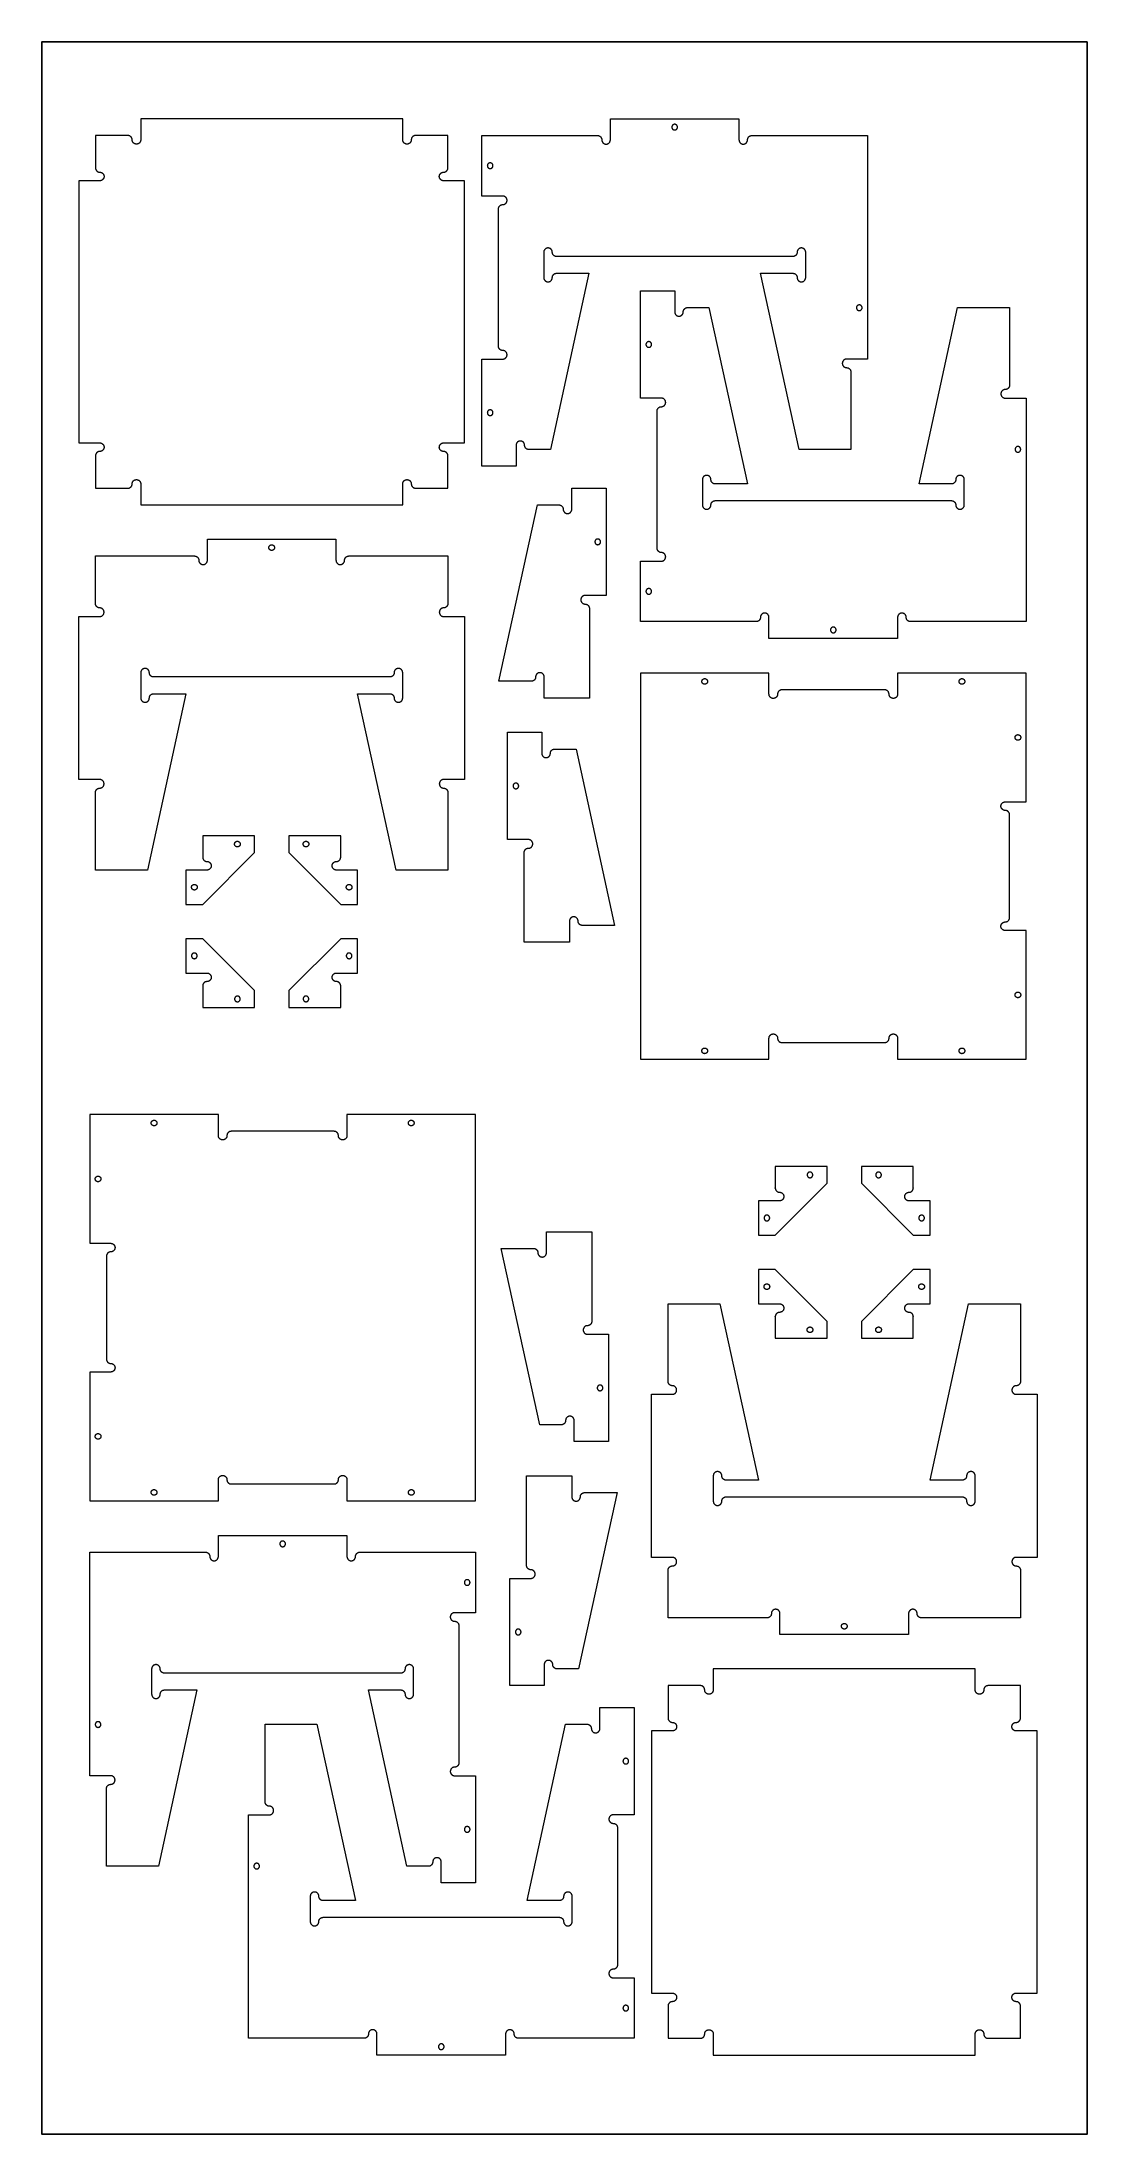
# Model space of a CAD drawing. Header units: millimetres. Extents: x 0 to 1219, y 0 to 2438.
import ezdxf

# ---------------------------------------------------------------- set-up
doc = ezdxf.new("R2010")
doc.units = ezdxf.units.MM
doc.header["$MEASUREMENT"] = 0
for name, color, linetype in [('Dowel Holes', 3, 'Continuous'), ('Material Border', 250, 'Continuous'), ('Outside Cut', 1, 'Continuous')]:
    doc.layers.add(name, color=color, linetype=linetype)

msp = doc.modelspace()

# ---------------------------------------------------------------- linework, layer by layer
at = {"layer": 'Dowel Holes', "linetype": 'Continuous', "lineweight": 0}
for points in [[(738.1, 2335.7), (734.8, 2335.7), (734.8, 2339), (734.8, 2342.3), (738.1, 2342.3), (741.4, 2342.3), (741.4, 2339), (741.4, 2335.7), (738.1, 2335.7)], [(522.9, 2290.7), (519.6, 2290.7), (519.6, 2294), (519.6, 2297.3), (522.9, 2297.3), (526.2, 2297.3), (526.2, 2294), (526.2, 2290.7), (522.9, 2290.7)], [(953.4, 2125.2), (950.1, 2125.2), (950.1, 2128.5), (950.1, 2131.8), (953.4, 2131.8), (956.7, 2131.8), (956.7, 2128.5), (956.7, 2125.2), (953.4, 2125.2)], [(707.9, 2082.4), (704.6, 2082.4), (704.6, 2085.7), (704.6, 2089), (707.9, 2089), (711.2, 2089), (711.2, 2085.7), (711.2, 2082.4), (707.9, 2082.4)], [(522.9, 2002.9), (519.6, 2002.9), (519.6, 2006.2), (519.6, 2009.5), (522.9, 2009.5), (526.2, 2009.5), (526.2, 2006.2), (526.2, 2002.9), (522.9, 2002.9)], [(1138.4, 1960.2), (1135.1, 1960.2), (1135.1, 1963.5), (1135.1, 1966.8), (1138.4, 1966.8), (1141.7, 1966.8), (1141.7, 1963.5), (1141.7, 1960.2), (1138.4, 1960.2)], [(651.7, 1855.7), (651.7, 1852.4), (648.4, 1852.4), (645.1, 1852.4), (645.1, 1855.7), (645.1, 1859), (648.4, 1859), (651.7, 1859), (651.7, 1855.7)], [(264.8, 1849), (264.8, 1845.7), (268.1, 1845.7), (271.4, 1845.7), (271.4, 1849), (271.4, 1852.3), (268.1, 1852.3), (264.8, 1852.3), (264.8, 1849)], [(707.9, 1794.7), (704.6, 1794.7), (704.6, 1798), (704.6, 1801.3), (707.9, 1801.3), (711.2, 1801.3), (711.2, 1798), (711.2, 1794.7), (707.9, 1794.7)], [(923.1, 1749.7), (919.8, 1749.7), (919.8, 1753), (919.8, 1756.3), (923.1, 1756.3), (926.4, 1756.3), (926.4, 1753), (926.4, 1749.7), (923.1, 1749.7)], [(773.1, 1689.7), (776.4, 1689.7), (776.4, 1693), (776.4, 1696.3), (773.1, 1696.3), (769.8, 1696.3), (769.8, 1693), (769.8, 1689.7), (773.1, 1689.7)], [(1073.1, 1689.7), (1076.4, 1689.7), (1076.4, 1693), (1076.4, 1696.3), (1073.1, 1696.3), (1069.8, 1696.3), (1069.8, 1693), (1069.8, 1689.7), (1073.1, 1689.7)], [(1138.4, 1624.4), (1141.7, 1624.4), (1141.7, 1627.7), (1141.7, 1631), (1138.4, 1631), (1135.1, 1631), (1135.1, 1627.7), (1135.1, 1624.4), (1138.4, 1624.4)], [(556.2, 1571.2), (556.2, 1567.9), (552.9, 1567.9), (549.6, 1567.9), (549.6, 1571.2), (549.6, 1574.5), (552.9, 1574.5), (556.2, 1574.5), (556.2, 1571.2)], [(228.1, 1500.2), (231.4, 1500.2), (231.4, 1503.5), (231.4, 1506.8), (228.1, 1506.8), (224.8, 1506.8), (224.8, 1503.5), (224.8, 1500.2), (228.1, 1500.2)], [(304.8, 1503.5), (304.8, 1500.2), (308.1, 1500.2), (311.4, 1500.2), (311.4, 1503.5), (311.4, 1506.8), (308.1, 1506.8), (304.8, 1506.8), (304.8, 1503.5)], [(177.9, 1449.9), (181.2, 1449.9), (181.2, 1453.2), (181.2, 1456.5), (177.9, 1456.5), (174.6, 1456.5), (174.6, 1453.2), (174.6, 1449.9), (177.9, 1449.9)], [(355.1, 1453.2), (355.1, 1449.9), (358.4, 1449.9), (361.7, 1449.9), (361.7, 1453.2), (361.7, 1456.5), (358.4, 1456.5), (355.1, 1456.5), (355.1, 1453.2)], [(177.9, 1376.5), (181.2, 1376.5), (181.2, 1373.2), (181.2, 1369.9), (177.9, 1369.9), (174.6, 1369.9), (174.6, 1373.2), (174.6, 1376.5), (177.9, 1376.5)], [(355.1, 1373.2), (355.1, 1376.5), (358.4, 1376.5), (361.7, 1376.5), (361.7, 1373.2), (361.7, 1369.9), (358.4, 1369.9), (355.1, 1369.9), (355.1, 1373.2)], [(228.1, 1326.3), (231.4, 1326.3), (231.4, 1323), (231.4, 1319.7), (228.1, 1319.7), (224.8, 1319.7), (224.8, 1323), (224.8, 1326.3), (228.1, 1326.3)], [(304.8, 1323), (304.8, 1326.3), (308.1, 1326.3), (311.4, 1326.3), (311.4, 1323), (311.4, 1319.7), (308.1, 1319.7), (304.8, 1319.7), (304.8, 1323)], [(1138.4, 1324.4), (1141.7, 1324.4), (1141.7, 1327.7), (1141.7, 1331), (1138.4, 1331), (1135.1, 1331), (1135.1, 1327.7), (1135.1, 1324.4), (1138.4, 1324.4)], [(773.1, 1259.2), (776.4, 1259.2), (776.4, 1262.5), (776.4, 1265.8), (773.1, 1265.8), (769.8, 1265.8), (769.8, 1262.5), (769.8, 1259.2), (773.1, 1259.2)], [(1073.1, 1259.2), (1076.4, 1259.2), (1076.4, 1262.5), (1076.4, 1265.8), (1073.1, 1265.8), (1069.8, 1265.8), (1069.8, 1262.5), (1069.8, 1259.2), (1073.1, 1259.2)], [(130.9, 1181.7), (127.6, 1181.7), (127.6, 1178.4), (127.6, 1175.1), (130.9, 1175.1), (134.2, 1175.1), (134.2, 1178.4), (134.2, 1181.7), (130.9, 1181.7)], [(430.9, 1181.7), (427.6, 1181.7), (427.6, 1178.4), (427.6, 1175.1), (430.9, 1175.1), (434.2, 1175.1), (434.2, 1178.4), (434.2, 1181.7), (430.9, 1181.7)], [(65.6, 1116.5), (62.3, 1116.5), (62.3, 1113.2), (62.3, 1109.9), (65.6, 1109.9), (68.9, 1109.9), (68.9, 1113.2), (68.9, 1116.5), (65.6, 1116.5)], [(899.2, 1117.9), (899.2, 1114.6), (895.9, 1114.6), (892.6, 1114.6), (892.6, 1117.9), (892.6, 1121.2), (895.9, 1121.2), (899.2, 1121.2), (899.2, 1117.9)], [(975.9, 1114.6), (972.6, 1114.6), (972.6, 1117.9), (972.6, 1121.2), (975.9, 1121.2), (979.2, 1121.2), (979.2, 1117.9), (979.2, 1114.6), (975.9, 1114.6)], [(848.9, 1067.7), (848.9, 1064.4), (845.6, 1064.4), (842.3, 1064.4), (842.3, 1067.7), (842.3, 1071), (845.6, 1071), (848.9, 1071), (848.9, 1067.7)], [(1026.1, 1064.4), (1022.8, 1064.4), (1022.8, 1067.7), (1022.8, 1071), (1026.1, 1071), (1029.4, 1071), (1029.4, 1067.7), (1029.4, 1064.4), (1026.1, 1064.4)], [(848.9, 987.7), (848.9, 991), (845.6, 991), (842.3, 991), (842.3, 987.7), (842.3, 984.4), (845.6, 984.4), (848.9, 984.4), (848.9, 987.7)], [(1026.1, 991), (1022.8, 991), (1022.8, 987.7), (1022.8, 984.4), (1026.1, 984.4), (1029.4, 984.4), (1029.4, 987.7), (1029.4, 991), (1026.1, 991)], [(899.2, 937.4), (899.2, 940.7), (895.9, 940.7), (892.6, 940.7), (892.6, 937.4), (892.6, 934.1), (895.9, 934.1), (899.2, 934.1), (899.2, 937.4)], [(975.9, 940.7), (972.6, 940.7), (972.6, 937.4), (972.6, 934.1), (975.9, 934.1), (979.2, 934.1), (979.2, 937.4), (979.2, 940.7), (975.9, 940.7)], [(647.8, 869.7), (647.8, 873), (651.1, 873), (654.4, 873), (654.4, 869.7), (654.4, 866.4), (651.1, 866.4), (647.8, 866.4), (647.8, 869.7)], [(65.6, 816.5), (62.3, 816.5), (62.3, 813.2), (62.3, 809.9), (65.6, 809.9), (68.9, 809.9), (68.9, 813.2), (68.9, 816.5), (65.6, 816.5)], [(130.9, 751.2), (127.6, 751.2), (127.6, 747.9), (127.6, 744.6), (130.9, 744.6), (134.2, 744.6), (134.2, 747.9), (134.2, 751.2), (130.9, 751.2)], [(430.9, 751.2), (427.6, 751.2), (427.6, 747.9), (427.6, 744.6), (430.9, 744.6), (434.2, 744.6), (434.2, 747.9), (434.2, 751.2), (430.9, 751.2)], [(280.9, 691.2), (284.2, 691.2), (284.2, 687.9), (284.2, 684.6), (280.9, 684.6), (277.6, 684.6), (277.6, 687.9), (277.6, 691.2), (280.9, 691.2)], [(496.1, 646.2), (499.4, 646.2), (499.4, 642.9), (499.4, 639.6), (496.1, 639.6), (492.8, 639.6), (492.8, 642.9), (492.8, 646.2), (496.1, 646.2)], [(552.3, 585.2), (552.3, 588.5), (555.6, 588.5), (558.9, 588.5), (558.9, 585.2), (558.9, 581.9), (555.6, 581.9), (552.3, 581.9), (552.3, 585.2)], [(939.2, 591.9), (939.2, 595.2), (935.9, 595.2), (932.6, 595.2), (932.6, 591.9), (932.6, 588.6), (935.9, 588.6), (939.2, 588.6), (939.2, 591.9)], [(65.6, 480.7), (68.9, 480.7), (68.9, 477.4), (68.9, 474.1), (65.6, 474.1), (62.3, 474.1), (62.3, 477.4), (62.3, 480.7), (65.6, 480.7)], [(681.1, 438), (684.4, 438), (684.4, 434.7), (684.4, 431.4), (681.1, 431.4), (677.8, 431.4), (677.8, 434.7), (677.8, 438), (681.1, 438)], [(496.1, 358.5), (499.4, 358.5), (499.4, 355.2), (499.4, 351.9), (496.1, 351.9), (492.8, 351.9), (492.8, 355.2), (492.8, 358.5), (496.1, 358.5)], [(250.6, 315.7), (253.9, 315.7), (253.9, 312.4), (253.9, 309.1), (250.6, 309.1), (247.3, 309.1), (247.3, 312.4), (247.3, 315.7), (250.6, 315.7)], [(681.1, 150.2), (684.4, 150.2), (684.4, 146.9), (684.4, 143.6), (681.1, 143.6), (677.8, 143.6), (677.8, 146.9), (677.8, 150.2), (681.1, 150.2)], [(465.9, 105.2), (469.2, 105.2), (469.2, 101.9), (469.2, 98.6), (465.9, 98.6), (462.6, 98.6), (462.6, 101.9), (462.6, 105.2), (465.9, 105.2)]]:
    msp.add_rational_spline(points, [1, 0.707106781187, 1, 0.707106781187, 1, 0.707106781187, 1, 0.707106781187, 1], degree=2, knots=[0, 0, 0, 5.183628, 5.183628, 10.367256, 10.367256, 15.550884, 15.550884, 20.734512, 20.734512, 20.734512], dxfattribs=at)
at = {"layer": 'Material Border'}
msp.add_lwpolyline([(1219.2, 2438.4), (0, 2438.4), (0, 0), (1219.2, 0), (1219.2, 2438.4)], dxfattribs=at)
at = {"layer": 'Outside Cut', "linetype": 'Continuous', "lineweight": 0}
for p, q in [((420.9, 2348.7), (115.4, 2348.7)), ((115.4, 2348.7), (115.4, 2324.2)), ((420.9, 2329.2), (420.9, 2348.7)), ((663.1, 2329.2), (663.1, 2348.7)), ((663.1, 2348.7), (813.1, 2348.7)), ((813.1, 2348.7), (813.1, 2329.2)), ((100.5, 2329.2), (62.6, 2329.2)), ((62.6, 2329.2), (62.6, 2291.3)), ((420.9, 2324.2), (420.9, 2329.2)), ((473.6, 2329.2), (435.7, 2329.2)), ((473.6, 2291.3), (473.6, 2329.2)), ((513.1, 2258.7), (513.1, 2329.2)), ((513.1, 2329.2), (648.1, 2329.2)), ((663.1, 2324.2), (663.1, 2329.2)), ((813.1, 2329.2), (813.1, 2324.2)), ((828.1, 2329.2), (963.1, 2329.2)), ((963.1, 2329.2), (963.1, 2068.7)), ((62.6, 2276.5), (43.1, 2276.5)), ((43.1, 2276.5), (43.1, 1971)), ((67.6, 2276.5), (62.6, 2276.5)), ((473.6, 2276.5), (468.6, 2276.5)), ((493.1, 2276.5), (473.6, 2276.5)), ((493.1, 1971), (493.1, 2276.5)), ((532.6, 2258.7), (513.1, 2258.7)), ((537.6, 2258.7), (532.6, 2258.7)), ((532.6, 2083.7), (532.6, 2243.7)), ((585.4, 2193.2), (585.4, 2188.2)), ((585.4, 2188.2), (585.4, 2168.7)), ((875.9, 2188.2), (600.4, 2188.2)), ((890.9, 2188.2), (890.9, 2193.2)), ((890.9, 2168.7), (890.9, 2188.2)), ((585.4, 2168.7), (585.4, 2163.7)), ((638.1, 2168.7), (593.1, 1963.2)), ((600.4, 2168.7), (638.1, 2168.7)), ((698.1, 2023.2), (698.1, 2148.2)), ((698.1, 2148.2), (738.1, 2148.2)), ((738.1, 2148.2), (738.1, 2128.7)), ((883.1, 1963.2), (838.1, 2168.7)), ((838.1, 2168.7), (875.9, 2168.7)), ((890.9, 2163.7), (890.9, 2168.7)), ((738.1, 2128.7), (738.1, 2123.7)), ((753.1, 2128.7), (778.1, 2128.7)), ((778.1, 2128.7), (823.1, 1923.2)), ((1023.1, 1923.2), (1068.1, 2128.7)), ((1068.1, 2128.7), (1128.6, 2128.7)), ((1128.6, 2128.7), (1128.6, 2038.2)), ((513.1, 1943.7), (513.1, 2068.7)), ((513.1, 2068.7), (532.6, 2068.7)), ((532.6, 2068.7), (537.6, 2068.7)), ((943.6, 2068.7), (938.6, 2068.7)), ((963.1, 2068.7), (943.6, 2068.7)), ((943.6, 2053.7), (943.6, 1963.2)), ((717.6, 2023.2), (698.1, 2023.2)), ((722.6, 2023.2), (717.6, 2023.2)), ((717.6, 1848.2), (717.6, 2008.2)), ((1123.6, 2023.2), (1128.6, 2023.2)), ((1128.6, 2023.2), (1148.1, 2023.2)), ((1148.1, 2023.2), (1148.1, 1762.7)), ((43.1, 1971), (62.6, 1971)), ((62.6, 1971), (67.6, 1971)), ((62.6, 1955.8), (62.6, 1918.2)), ((468.6, 1971), (473.6, 1971)), ((473.6, 1971), (493.1, 1971)), ((473.6, 1918.2), (473.6, 1956.1)), ((553.1, 1968.2), (553.1, 1963.2)), ((553.1, 1963.2), (553.1, 1943.7)), ((593.1, 1963.2), (568.1, 1963.2)), ((943.6, 1963.2), (883.1, 1963.2)), ((553.1, 1943.7), (513.1, 1943.7)), ((770.4, 1928.2), (770.4, 1923.2)), ((1075.9, 1923.2), (1075.9, 1928.2)), ((62.6, 1918.2), (100.5, 1918.2)), ((115.4, 1923.2), (115.4, 1918.2)), ((115.4, 1918.2), (115.4, 1898.7)), ((420.9, 1898.7), (420.9, 1923.2)), ((436, 1918.2), (473.6, 1918.2)), ((618.1, 1898.7), (618.1, 1918.2)), ((618.1, 1918.2), (658.1, 1918.2)), ((658.1, 1918.2), (658.1, 1793.2)), ((770.4, 1923.2), (770.4, 1903.7)), ((770.4, 1903.7), (770.4, 1898.7)), ((823.1, 1923.2), (785.4, 1923.2)), ((785.4, 1903.7), (1060.9, 1903.7)), ((1060.9, 1923.2), (1023.1, 1923.2)), ((1075.9, 1903.7), (1075.9, 1923.2)), ((1075.9, 1898.7), (1075.9, 1903.7)), ((115.4, 1898.7), (420.9, 1898.7)), ((533.1, 1693.2), (578.1, 1898.7)), ((578.1, 1898.7), (603.1, 1898.7)), ((618.1, 1893.7), (618.1, 1898.7)), ((193.1, 1839.2), (193.1, 1858.7)), ((193.1, 1858.7), (343.1, 1858.7)), ((343.1, 1858.7), (343.1, 1839.2)), ((62.6, 1783.7), (62.6, 1839.2)), ((62.6, 1839.2), (178.1, 1839.2)), ((193.1, 1834.2), (193.1, 1839.2)), ((343.1, 1839.2), (343.1, 1834.2)), ((358.1, 1839.2), (473.6, 1839.2)), ((473.6, 1839.2), (473.6, 1783.7)), ((698.1, 1762.7), (698.1, 1833.2)), ((698.1, 1833.2), (717.6, 1833.2)), ((717.6, 1833.2), (722.6, 1833.2)), ((638.6, 1793.2), (633.6, 1793.2)), ((658.1, 1793.2), (638.6, 1793.2)), ((43.1, 1578.7), (43.1, 1768.7)), ((43.1, 1768.7), (62.6, 1768.7)), ((62.6, 1768.7), (67.6, 1768.7)), ((468.6, 1768.7), (473.6, 1768.7)), ((473.6, 1768.7), (493.1, 1768.7)), ((493.1, 1768.7), (493.1, 1578.7)), ((638.6, 1778.2), (638.6, 1673.7)), ((833.1, 1762.7), (698.1, 1762.7)), ((848.1, 1762.7), (848.1, 1767.7)), ((848.1, 1743.2), (848.1, 1762.7)), ((998.1, 1767.7), (998.1, 1762.7)), ((998.1, 1762.7), (998.1, 1743.2)), ((1148.1, 1762.7), (1013.1, 1762.7)), ((998.1, 1743.2), (848.1, 1743.2)), ((115.4, 1703.2), (115.4, 1698.2)), ((115.4, 1698.2), (115.4, 1678.7)), ((405.9, 1698.2), (130.4, 1698.2)), ((420.9, 1698.2), (420.9, 1703.2)), ((420.9, 1678.7), (420.9, 1698.2)), ((570.9, 1693.2), (533.1, 1693.2)), ((585.9, 1693.2), (585.9, 1698.2)), ((585.9, 1673.7), (585.9, 1693.2)), ((848.1, 1702.7), (698.1, 1702.7)), ((698.1, 1702.7), (698.1, 1252.7)), ((848.1, 1683.2), (848.1, 1702.7)), ((848.1, 1678.2), (848.1, 1683.2)), ((983.1, 1683.2), (863.1, 1683.2)), ((1148.1, 1702.7), (998.1, 1702.7)), ((998.1, 1702.7), (998.1, 1683.2)), ((998.1, 1683.2), (998.1, 1678.2)), ((1148.1, 1552.7), (1148.1, 1702.7)), ((115.4, 1678.7), (115.4, 1673.7)), ((168.1, 1678.7), (123.1, 1473.2)), ((130.4, 1678.7), (168.1, 1678.7)), ((413.1, 1473.2), (368.1, 1678.7)), ((368.1, 1678.7), (405.9, 1678.7)), ((420.9, 1673.7), (420.9, 1678.7)), ((638.6, 1673.7), (585.9, 1673.7)), ((543.1, 1508.7), (543.1, 1633.7)), ((543.1, 1633.7), (583.1, 1633.7)), ((583.1, 1633.7), (583.1, 1614.2)), ((583.1, 1614.2), (583.1, 1609.2)), ((598.1, 1614.2), (623.1, 1614.2)), ((623.1, 1614.2), (668.1, 1408.7)), ((62.6, 1578.7), (43.1, 1578.7)), ((67.6, 1578.7), (62.6, 1578.7)), ((62.6, 1473.2), (62.6, 1563.7)), ((473.6, 1578.7), (468.6, 1578.7)), ((493.1, 1578.7), (473.6, 1578.7)), ((473.6, 1563.7), (473.6, 1473.2)), ((1123.6, 1552.7), (1128.6, 1552.7)), ((1128.6, 1552.7), (1148.1, 1552.7)), ((1128.6, 1417.7), (1128.6, 1537.7)), ((248.1, 1513.2), (187.6, 1513.2)), ((187.6, 1513.2), (187.6, 1488.1)), ((248.1, 1493.7), (248.1, 1513.2)), ((348.6, 1513.2), (288.1, 1513.2)), ((288.1, 1513.2), (288.1, 1493.7)), ((348.6, 1488.1), (348.6, 1513.2)), ((187.6, 1433.2), (248.1, 1493.7)), ((187.6, 1488.1), (187.6, 1488.2)), ((288.1, 1493.7), (348.6, 1433.2)), ((348.6, 1488.2), (348.6, 1488.1)), ((562.6, 1508.7), (543.1, 1508.7)), ((567.6, 1508.7), (562.6, 1508.7)), ((562.6, 1389.2), (562.6, 1493.7)), ((123.1, 1473.2), (62.6, 1473.2)), ((187.6, 1473.2), (168.1, 1473.2)), ((168.1, 1473.2), (168.1, 1433.2)), ((192.6, 1473.2), (187.6, 1473.2)), ((348.6, 1473.2), (343.6, 1473.2)), ((368.1, 1473.2), (348.6, 1473.2)), ((368.1, 1433.2), (368.1, 1473.2)), ((473.6, 1473.2), (413.1, 1473.2)), ((168.1, 1433.2), (187.6, 1433.2)), ((348.6, 1433.2), (368.1, 1433.2)), ((187.6, 1393.2), (168.1, 1393.2)), ((168.1, 1393.2), (168.1, 1353.2)), ((248.1, 1332.7), (187.6, 1393.2)), ((348.6, 1393.2), (288.1, 1332.7)), ((368.1, 1393.2), (348.6, 1393.2)), ((368.1, 1353.2), (368.1, 1393.2)), ((615.4, 1413.7), (615.4, 1408.7)), ((615.4, 1408.7), (615.4, 1389.2)), ((668.1, 1408.7), (630.4, 1408.7)), ((1128.6, 1402.7), (1123.6, 1402.7)), ((1148.1, 1402.7), (1128.6, 1402.7)), ((1148.1, 1252.7), (1148.1, 1402.7)), ((615.4, 1389.2), (562.6, 1389.2)), ((168.1, 1353.2), (187.6, 1353.2)), ((187.6, 1353.2), (192.6, 1353.2)), ((343.6, 1353.2), (348.6, 1353.2)), ((348.6, 1353.2), (368.1, 1353.2)), ((187.6, 1338.4), (187.6, 1313.2)), ((187.6, 1338.2), (187.6, 1338.4)), ((248.1, 1313.2), (248.1, 1332.7)), ((288.1, 1332.7), (288.1, 1313.2)), ((348.6, 1313.2), (348.6, 1338.4)), ((348.6, 1338.4), (348.6, 1338.2)), ((187.6, 1313.2), (248.1, 1313.2)), ((288.1, 1313.2), (348.6, 1313.2)), ((848.1, 1272.2), (848.1, 1277.2)), ((848.1, 1252.7), (848.1, 1272.2)), ((863.1, 1272.2), (983.1, 1272.2)), ((998.1, 1277.2), (998.1, 1272.2)), ((998.1, 1272.2), (998.1, 1252.7)), ((698.1, 1252.7), (848.1, 1252.7)), ((998.1, 1252.7), (1148.1, 1252.7)), ((205.9, 1188.2), (55.9, 1188.2)), ((55.9, 1188.2), (55.9, 1038.2)), ((205.9, 1168.7), (205.9, 1188.2)), ((505.9, 1188.2), (355.9, 1188.2)), ((355.9, 1188.2), (355.9, 1168.7)), ((505.9, 738.2), (505.9, 1188.2)), ((205.9, 1163.7), (205.9, 1168.7)), ((340.9, 1168.7), (220.9, 1168.7)), ((355.9, 1168.7), (355.9, 1163.7)), ((915.9, 1127.7), (855.4, 1127.7)), ((855.4, 1127.7), (855.4, 1102.5)), ((915.9, 1108.2), (915.9, 1127.7)), ((1016.4, 1127.7), (955.9, 1127.7)), ((955.9, 1127.7), (955.9, 1108.2)), ((1016.4, 1102.5), (1016.4, 1127.7)), ((855.4, 1047.7), (915.9, 1108.2)), ((855.4, 1102.5), (855.4, 1102.7)), ((955.9, 1108.2), (1016.4, 1047.7)), ((1016.4, 1102.7), (1016.4, 1102.5)), ((855.4, 1087.7), (835.9, 1087.7)), ((835.9, 1087.7), (835.9, 1047.7)), ((860.4, 1087.7), (855.4, 1087.7)), ((1016.4, 1087.7), (1011.4, 1087.7)), ((1035.9, 1087.7), (1016.4, 1087.7)), ((1035.9, 1047.7), (1035.9, 1087.7)), ((588.6, 1032.2), (588.6, 1051.7)), ((588.6, 1051.7), (641.4, 1051.7)), ((641.4, 1051.7), (641.4, 947.2)), ((55.9, 1038.2), (75.4, 1038.2)), ((75.4, 1038.2), (80.4, 1038.2)), ((580.9, 826.7), (535.9, 1032.2)), ((535.9, 1032.2), (573.6, 1032.2)), ((588.6, 1027.2), (588.6, 1032.2)), ((835.9, 1047.7), (855.4, 1047.7)), ((1016.4, 1047.7), (1035.9, 1047.7)), ((75.4, 1023.2), (75.4, 903.2)), ((855.4, 1007.7), (835.9, 1007.7)), ((835.9, 1007.7), (835.9, 967.7)), ((915.9, 947.2), (855.4, 1007.7)), ((1016.4, 1007.7), (955.9, 947.2)), ((1035.9, 1007.7), (1016.4, 1007.7)), ((1035.9, 967.7), (1035.9, 1007.7)), ((730.4, 877.2), (730.4, 967.7)), ((730.4, 967.7), (790.9, 967.7)), ((790.9, 967.7), (835.9, 762.2)), ((835.9, 967.7), (855.4, 967.7)), ((855.4, 967.7), (860.4, 967.7)), ((855.4, 952.8), (855.4, 927.7)), ((855.4, 952.7), (855.4, 952.8)), ((1011.4, 967.7), (1016.4, 967.7)), ((1016.4, 967.7), (1035.9, 967.7)), ((1016.4, 927.7), (1016.4, 952.8)), ((1016.4, 952.8), (1016.4, 952.7)), ((1035.9, 762.2), (1080.9, 967.7)), ((1080.9, 967.7), (1141.4, 967.7)), ((1141.4, 967.7), (1141.4, 877.2)), ((636.4, 932.2), (641.4, 932.2)), ((641.4, 932.2), (660.9, 932.2)), ((660.9, 932.2), (660.9, 807.2)), ((855.4, 927.7), (915.9, 927.7)), ((915.9, 927.7), (915.9, 947.2)), ((955.9, 947.2), (955.9, 927.7)), ((955.9, 927.7), (1016.4, 927.7)), ((75.4, 888.2), (55.9, 888.2)), ((55.9, 888.2), (55.9, 738.2)), ((80.4, 888.2), (75.4, 888.2)), ((710.9, 862.2), (730.4, 862.2)), ((710.9, 672.2), (710.9, 862.2)), ((730.4, 862.2), (735.4, 862.2)), ((1136.4, 862.2), (1141.4, 862.2)), ((1141.4, 862.2), (1160.9, 862.2)), ((1160.9, 862.2), (1160.9, 672.2)), ((620.9, 826.7), (620.9, 831.7)), ((605.9, 826.7), (580.9, 826.7)), ((620.9, 807.2), (620.9, 826.7)), ((660.9, 807.2), (620.9, 807.2)), ((205.9, 757.7), (205.9, 762.7)), ((205.9, 738.2), (205.9, 757.7)), ((220.9, 757.7), (340.9, 757.7)), ((355.9, 762.7), (355.9, 757.7)), ((355.9, 757.7), (355.9, 738.2)), ((565.4, 662.7), (565.4, 767.2)), ((565.4, 767.2), (618.1, 767.2)), ((618.1, 767.2), (618.1, 747.7)), ((783.1, 767.2), (783.1, 762.2)), ((783.1, 762.2), (783.1, 742.7)), ((835.9, 762.2), (798.1, 762.2)), ((1073.6, 762.2), (1035.9, 762.2)), ((1088.6, 762.2), (1088.6, 767.2)), ((1088.6, 742.7), (1088.6, 762.2)), ((55.9, 738.2), (205.9, 738.2)), ((355.9, 738.2), (505.9, 738.2)), ((618.1, 747.7), (618.1, 742.7)), ((670.9, 747.7), (625.9, 542.2)), ((633.1, 747.7), (670.9, 747.7)), ((783.1, 742.7), (783.1, 737.7)), ((798.1, 742.7), (1073.6, 742.7)), ((1088.6, 737.7), (1088.6, 742.7)), ((205.9, 678.2), (205.9, 697.7)), ((205.9, 697.7), (355.9, 697.7)), ((355.9, 697.7), (355.9, 678.2)), ((55.9, 417.7), (55.9, 678.2)), ((55.9, 678.2), (190.9, 678.2)), ((205.9, 673.2), (205.9, 678.2)), ((355.9, 678.2), (355.9, 673.2)), ((370.9, 678.2), (505.9, 678.2)), ((505.9, 678.2), (505.9, 607.7)), ((730.4, 672.2), (710.9, 672.2)), ((735.4, 672.2), (730.4, 672.2)), ((1141.4, 672.2), (1136.4, 672.2)), ((1160.9, 672.2), (1141.4, 672.2)), ((545.9, 522.7), (545.9, 647.7)), ((545.9, 647.7), (565.4, 647.7)), ((565.4, 647.7), (570.4, 647.7)), ((730.4, 601.7), (730.4, 657.2)), ((1141.4, 657.2), (1141.4, 601.7)), ((486.4, 607.7), (481.4, 607.7)), ((505.9, 607.7), (486.4, 607.7)), ((486.4, 592.7), (486.4, 432.7)), ((845.9, 601.7), (730.4, 601.7)), ((860.9, 601.7), (860.9, 606.7)), ((860.9, 582.2), (860.9, 601.7)), ((1010.9, 606.7), (1010.9, 601.7)), ((1010.9, 601.7), (1010.9, 582.2)), ((1141.4, 601.7), (1025.9, 601.7)), ((1010.9, 582.2), (860.9, 582.2)), ((128.1, 542.2), (128.1, 537.2)), ((128.1, 537.2), (128.1, 517.7)), ((418.6, 537.2), (143.1, 537.2)), ((433.6, 537.2), (433.6, 542.2)), ((433.6, 517.7), (433.6, 537.2)), ((585.9, 547.2), (585.9, 542.2)), ((585.9, 542.2), (585.9, 522.7)), ((625.9, 542.2), (600.9, 542.2)), ((1088.6, 542.2), (783.1, 542.2)), ((783.1, 542.2), (783.1, 517.7)), ((1088.6, 522.7), (1088.6, 542.2)), ((128.1, 517.7), (128.1, 512.7)), ((180.9, 517.7), (135.9, 312.2)), ((143.1, 517.7), (180.9, 517.7)), ((425.9, 312.2), (380.9, 517.7)), ((380.9, 517.7), (418.6, 517.7)), ((433.6, 512.7), (433.6, 517.7)), ((585.9, 522.7), (545.9, 522.7)), ((768, 522.7), (730.4, 522.7)), ((730.4, 522.7), (730.4, 484.8)), ((1088.6, 517.7), (1088.6, 522.7)), ((1141.4, 522.7), (1103.5, 522.7)), ((1141.4, 485.1), (1141.4, 522.7)), ((650.9, 477.7), (650.9, 497.2)), ((650.9, 497.2), (690.9, 497.2)), ((690.9, 497.2), (690.9, 372.2)), ((260.4, 387.2), (260.4, 477.7)), ((260.4, 477.7), (320.9, 477.7)), ((320.9, 477.7), (365.9, 272.2)), ((565.9, 272.2), (610.9, 477.7)), ((610.9, 477.7), (635.9, 477.7)), ((650.9, 472.7), (650.9, 477.7)), ((730.4, 469.9), (710.9, 469.9)), ((710.9, 469.9), (710.9, 164.4)), ((735.4, 469.9), (730.4, 469.9)), ((1141.4, 469.9), (1136.4, 469.9)), ((1160.9, 469.9), (1141.4, 469.9)), ((1160.9, 164.4), (1160.9, 469.9)), ((75.4, 417.7), (55.9, 417.7)), ((80.4, 417.7), (75.4, 417.7)), ((481.4, 417.7), (486.4, 417.7)), ((486.4, 417.7), (505.9, 417.7)), ((505.9, 417.7), (505.9, 292.7)), ((75.4, 312.2), (75.4, 402.7)), ((240.9, 111.7), (240.9, 372.2)), ((240.9, 372.2), (260.4, 372.2)), ((260.4, 372.2), (265.4, 372.2)), ((671.4, 372.2), (666.4, 372.2)), ((690.9, 372.2), (671.4, 372.2)), ((671.4, 357.2), (671.4, 197.2)), ((465.9, 312.2), (465.9, 317.2)), ((135.9, 312.2), (75.4, 312.2)), ((450.9, 312.2), (425.9, 312.2)), ((465.9, 292.7), (465.9, 312.2)), ((505.9, 292.7), (465.9, 292.7)), ((313.1, 277.2), (313.1, 272.2)), ((313.1, 272.2), (313.1, 252.7)), ((365.9, 272.2), (328.1, 272.2)), ((603.6, 272.2), (565.9, 272.2)), ((618.6, 272.2), (618.6, 277.2)), ((618.6, 252.7), (618.6, 272.2)), ((313.1, 252.7), (313.1, 247.7)), ((328.1, 252.7), (603.6, 252.7)), ((618.6, 247.7), (618.6, 252.7)), ((666.4, 182.2), (671.4, 182.2)), ((671.4, 182.2), (690.9, 182.2)), ((690.9, 182.2), (690.9, 111.7)), ((710.9, 164.4), (730.4, 164.4)), ((730.4, 164.4), (735.4, 164.4)), ((730.4, 149.6), (730.4, 111.7)), ((1136.4, 164.4), (1141.4, 164.4)), ((1141.4, 164.4), (1160.9, 164.4)), ((1141.4, 111.7), (1141.4, 149.6)), ((375.9, 111.7), (240.9, 111.7)), ((390.9, 111.7), (390.9, 116.7)), ((390.9, 92.2), (390.9, 111.7)), ((540.9, 116.7), (540.9, 111.7)), ((540.9, 111.7), (540.9, 92.2)), ((690.9, 111.7), (555.9, 111.7)), ((730.4, 111.7), (768.3, 111.7)), ((783.1, 116.7), (783.1, 111.7)), ((783.1, 111.7), (783.1, 92.2)), ((1088.6, 92.2), (1088.6, 116.7)), ((1103.5, 111.7), (1141.4, 111.7)), ((540.9, 92.2), (390.9, 92.2)), ((783.1, 92.2), (1088.6, 92.2))]:
    msp.add_line(p, q, dxfattribs=at)
for points, weights in [([(105.4, 2324.2), (105.4, 2329.1), (100.5, 2329.2)], [1, 0.717794563752, 1]), ([(115.4, 2324.2), (115.4, 2319.2), (110.4, 2319.2)], [1, 0.707106780109, 1]), ([(425.9, 2319.2), (420.9, 2319.2), (420.9, 2324.2)], [1, 0.707134399371, 1]), ([(430.9, 2324.2), (430.9, 2319.2), (425.9, 2319.2)], [1, 0.707106783821, 1]), ([(435.7, 2329.2), (430.9, 2329.1), (430.9, 2324.2)], [1, 0.717794563755, 1]), ([(648.1, 2329.2), (653.1, 2329.2), (653.1, 2324.2)], [1, 0.707106781187, 1]), ([(653.1, 2324.2), (653.1, 2319.2), (658.1, 2319.2)], [1, 0.707106781186, 1]), ([(658.1, 2319.2), (663.1, 2319.2), (663.1, 2324.2)], [1, 0.707134397691, 1]), ([(813.1, 2324.2), (813.1, 2319.2), (818.1, 2319.2)], [1, 0.707134402005, 1]), ([(818.1, 2319.2), (823.1, 2319.2), (823.1, 2324.2)], [1, 0.707106781187, 1]), ([(823.1, 2324.2), (823.1, 2329.2), (828.1, 2329.2)], [1, 0.707106781186, 1]), ([(62.6, 2291.3), (62.8, 2286.5), (67.6, 2286.5)], [1, 0.71780315733, 1]), ([(67.6, 2286.5), (72.6, 2286.5), (72.6, 2281.5)], [1, 0.707116079414, 1]), ([(468.6, 2276.5), (463.6, 2276.5), (463.6, 2281.5)], [1, 0.707106780108, 1]), ([(468.6, 2286.5), (473.5, 2286.5), (473.6, 2291.3)], [1, 0.717780545003, 1]), ([(532.6, 2243.7), (532.6, 2248.7), (537.6, 2248.7)], [1, 0.707106781187, 1]), ([(542.6, 2253.7), (542.6, 2258.7), (537.6, 2258.7)], [1, 0.707106781186, 1]), ([(537.6, 2248.7), (542.6, 2248.7), (542.6, 2253.7)], [1, 0.707106781186, 1]), ([(590.4, 2198.2), (585.4, 2198.2), (585.4, 2193.2)], [1, 0.707134397691, 1]), ([(595.4, 2193.2), (595.4, 2198.2), (590.4, 2198.2)], [1, 0.707106781186, 1]), ([(885.9, 2198.2), (880.9, 2198.2), (880.9, 2193.2)], [1, 0.707106781187, 1]), ([(890.9, 2193.2), (890.9, 2198.2), (885.9, 2198.2)], [1, 0.707134402005, 1]), ([(600.4, 2188.2), (595.4, 2188.2), (595.4, 2193.2)], [1, 0.707106781186, 1]), ([(880.9, 2193.2), (880.9, 2188.2), (875.9, 2188.2)], [1, 0.707106781187, 1]), ([(585.4, 2163.7), (585.4, 2158.7), (590.4, 2158.7)], [1, 0.707134402006, 1]), ([(590.4, 2158.7), (595.4, 2158.7), (595.4, 2163.7)], [1, 0.707106781187, 1]), ([(595.4, 2163.7), (595.4, 2168.7), (600.4, 2168.7)], [1, 0.707106781186, 1]), ([(875.9, 2168.7), (880.9, 2168.7), (880.9, 2163.7)], [1, 0.707106781187, 1]), ([(880.9, 2163.7), (880.9, 2158.7), (885.9, 2158.7)], [1, 0.707106781186, 1]), ([(885.9, 2158.7), (890.9, 2158.7), (890.9, 2163.7)], [1, 0.707134397691, 1]), ([(738.1, 2123.7), (738.1, 2118.7), (743.1, 2118.7)], [1, 0.707106781186, 1]), ([(743.1, 2118.7), (748.1, 2118.7), (748.1, 2123.7)], [1, 0.707106781187, 1]), ([(748.1, 2123.7), (748.1, 2128.7), (753.1, 2128.7)], [1, 0.707106781187, 1]), ([(537.6, 2078.7), (532.6, 2078.7), (532.6, 2083.7)], [1, 0.707106781187, 1]), ([(542.6, 2073.7), (542.6, 2078.7), (537.6, 2078.7)], [1, 0.707106781186, 1]), ([(537.6, 2068.7), (542.6, 2068.7), (542.6, 2073.7)], [1, 0.707134402005, 1]), ([(938.6, 2068.7), (933.6, 2068.7), (933.6, 2063.7)], [1, 0.707134402006, 1]), ([(933.6, 2063.7), (933.6, 2058.7), (938.6, 2058.7)], [1, 0.707106781187, 1]), ([(938.6, 2058.7), (943.6, 2058.7), (943.6, 2053.7)], [1, 0.707106781187, 1]), ([(1123.6, 2033.2), (1118.6, 2033.2), (1118.6, 2028.2)], [1, 0.707106781187, 1]), ([(1118.6, 2028.2), (1118.6, 2023.2), (1123.6, 2023.2)], [1, 0.707106781187, 1]), ([(1128.6, 2038.2), (1128.6, 2033.2), (1123.6, 2033.2)], [1, 0.707106781187, 1]), ([(717.6, 2008.2), (717.6, 2013.2), (722.6, 2013.2)], [1, 0.707106781187, 1]), ([(727.6, 2018.2), (727.6, 2023.2), (722.6, 2023.2)], [1, 0.707134397691, 1]), ([(722.6, 2013.2), (727.6, 2013.2), (727.6, 2018.2)], [1, 0.707106781186, 1]), ([(67.6, 1971), (72.6, 1971), (72.6, 1966)], [1, 0.707134397691, 1]), ([(72.6, 1966), (72.6, 1961), (67.6, 1961)], [1, 0.707106781187, 1]), ([(463.6, 1966), (463.6, 1971), (468.6, 1971)], [1, 0.707134402006, 1]), ([(468.6, 1961), (463.6, 1961), (463.6, 1966)], [1, 0.707106781186, 1]), ([(473.6, 1956.1), (473.5, 1961), (468.6, 1961)], [1, 0.717794563754, 1]), ([(558.1, 1973.2), (553.1, 1973.2), (553.1, 1968.2)], [1, 0.707106781187, 1]), ([(563.1, 1968.2), (563.1, 1973.2), (558.1, 1973.2)], [1, 0.707106781186, 1]), ([(568.1, 1963.2), (563.1, 1963.2), (563.1, 1968.2)], [1, 0.707106781187, 1]), ([(110.4, 1928.2), (115.4, 1928.2), (115.4, 1923.2)], [1, 0.707106781187, 1]), ([(420.9, 1923.2), (420.9, 1928.2), (425.9, 1928.2)], [1, 0.707106781187, 1]), ([(425.9, 1928.2), (430.9, 1928.2), (430.9, 1923.2)], [1, 0.707106781186, 1]), ([(775.4, 1933.2), (770.4, 1933.2), (770.4, 1928.2)], [1, 0.707106781186, 1]), ([(780.4, 1928.2), (780.4, 1933.2), (775.4, 1933.2)], [1, 0.707106781187, 1]), ([(785.4, 1923.2), (780.4, 1923.2), (780.4, 1928.2)], [1, 0.707106781187, 1]), ([(1065.9, 1928.2), (1065.9, 1923.2), (1060.9, 1923.2)], [1, 0.707106781187, 1]), ([(1070.9, 1933.2), (1065.9, 1933.2), (1065.9, 1928.2)], [1, 0.707106781186, 1]), ([(1075.9, 1928.2), (1075.9, 1933.2), (1070.9, 1933.2)], [1, 0.707134402006, 1]), ([(100.5, 1918.2), (105.4, 1918.4), (105.4, 1923.2)], [1, 0.717794563753, 1]), ([(780.4, 1898.7), (780.4, 1903.7), (785.4, 1903.7)], [1, 0.707106781187, 1]), ([(1060.9, 1903.7), (1065.9, 1903.7), (1065.9, 1898.7)], [1, 0.707106781186, 1]), ([(603.1, 1898.7), (608.1, 1898.7), (608.1, 1893.7)], [1, 0.707106781187, 1]), ([(608.1, 1893.7), (608.1, 1888.7), (613.1, 1888.7)], [1, 0.707106781186, 1]), ([(613.1, 1888.7), (618.1, 1888.7), (618.1, 1893.7)], [1, 0.707106781187, 1]), ([(770.4, 1898.7), (770.4, 1893.7), (775.4, 1893.7)], [1, 0.707134402005, 1]), ([(775.4, 1893.7), (780.4, 1893.7), (780.4, 1898.7)], [1, 0.707106781186, 1]), ([(1065.9, 1898.7), (1065.9, 1893.7), (1070.9, 1893.7)], [1, 0.707106781187, 1]), ([(1070.9, 1893.7), (1075.9, 1893.7), (1075.9, 1898.7)], [1, 0.707106781186, 1]), ([(178.1, 1839.2), (183.1, 1839.2), (183.1, 1834.2)], [1, 0.707106781186, 1]), ([(183.1, 1834.2), (183.1, 1829.2), (188.1, 1829.2)], [1, 0.707106781187, 1]), ([(188.1, 1829.2), (193.1, 1829.2), (193.1, 1834.2)], [1, 0.707134402005, 1]), ([(343.1, 1834.2), (343.1, 1829.2), (348.1, 1829.2)], [1, 0.707106781187, 1]), ([(348.1, 1829.2), (353.1, 1829.2), (353.1, 1834.2)], [1, 0.707106781186, 1]), ([(353.1, 1834.2), (353.1, 1839.2), (358.1, 1839.2)], [1, 0.707106781187, 1]), ([(722.6, 1843.2), (717.6, 1843.2), (717.6, 1848.2)], [1, 0.707106781187, 1]), ([(727.6, 1838.2), (727.6, 1843.2), (722.6, 1843.2)], [1, 0.707106781186, 1]), ([(722.6, 1833.2), (727.6, 1833.2), (727.6, 1838.2)], [1, 0.707134402005, 1]), ([(67.6, 1778.7), (62.6, 1778.7), (62.6, 1783.7)], [1, 0.707106781187, 1]), ([(473.6, 1783.7), (473.6, 1778.7), (468.6, 1778.7)], [1, 0.707106781187, 1]), ([(633.6, 1793.2), (628.6, 1793.2), (628.6, 1788.2)], [1, 0.707134402006, 1]), ([(628.6, 1788.2), (628.6, 1783.2), (633.6, 1783.2)], [1, 0.707106781187, 1]), ([(633.6, 1783.2), (638.6, 1783.2), (638.6, 1778.2)], [1, 0.707106781187, 1]), ([(72.6, 1773.7), (72.6, 1778.7), (67.6, 1778.7)], [1, 0.707106781187, 1]), ([(67.6, 1768.7), (72.6, 1768.7), (72.6, 1773.7)], [1, 0.707106781187, 1]), ([(468.6, 1778.7), (463.6, 1778.7), (463.6, 1773.7)], [1, 0.707106781186, 1]), ([(463.6, 1773.7), (463.6, 1768.7), (468.6, 1768.7)], [1, 0.707134402005, 1]), ([(838.1, 1767.7), (838.1, 1762.7), (833.1, 1762.7)], [1, 0.707106781186, 1]), ([(843.1, 1772.7), (838.1, 1772.7), (838.1, 1767.7)], [1, 0.707106781187, 1]), ([(848.1, 1767.7), (848.1, 1772.7), (843.1, 1772.7)], [1, 0.707134402005, 1]), ([(1003.1, 1772.7), (998.1, 1772.7), (998.1, 1767.7)], [1, 0.707106781187, 1]), ([(1008.1, 1767.7), (1008.1, 1772.7), (1003.1, 1772.7)], [1, 0.707106781187, 1]), ([(1013.1, 1762.7), (1008.1, 1762.7), (1008.1, 1767.7)], [1, 0.707106781187, 1]), ([(120.4, 1708.2), (115.4, 1708.2), (115.4, 1703.2)], [1, 0.707134402006, 1]), ([(125.4, 1703.2), (125.4, 1708.2), (120.4, 1708.2)], [1, 0.707106781187, 1]), ([(415.9, 1708.2), (410.9, 1708.2), (410.9, 1703.2)], [1, 0.707106781186, 1]), ([(420.9, 1703.2), (420.9, 1708.2), (415.9, 1708.2)], [1, 0.707134397691, 1]), ([(130.4, 1698.2), (125.4, 1698.2), (125.4, 1703.2)], [1, 0.707106781187, 1]), ([(410.9, 1703.2), (410.9, 1698.2), (405.9, 1698.2)], [1, 0.707106781187, 1]), ([(575.9, 1698.2), (575.9, 1693.2), (570.9, 1693.2)], [1, 0.707106781186, 1]), ([(580.9, 1703.2), (575.9, 1703.2), (575.9, 1698.2)], [1, 0.707106781187, 1]), ([(585.9, 1698.2), (585.9, 1703.2), (580.9, 1703.2)], [1, 0.707106781186, 1]), ([(863.1, 1683.2), (858.1, 1683.2), (858.1, 1678.2)], [1, 0.707106781187, 1]), ([(988.1, 1678.2), (988.1, 1683.2), (983.1, 1683.2)], [1, 0.707106781186, 1]), ([(115.4, 1673.7), (115.4, 1668.7), (120.4, 1668.7)], [1, 0.707134397691, 1]), ([(120.4, 1668.7), (125.4, 1668.7), (125.4, 1673.7)], [1, 0.707106781187, 1]), ([(125.4, 1673.7), (125.4, 1678.7), (130.4, 1678.7)], [1, 0.707106781187, 1]), ([(405.9, 1678.7), (410.9, 1678.7), (410.9, 1673.7)], [1, 0.707106781186, 1]), ([(410.9, 1673.7), (410.9, 1668.7), (415.9, 1668.7)], [1, 0.707106781187, 1]), ([(415.9, 1668.7), (420.9, 1668.7), (420.9, 1673.7)], [1, 0.707134402006, 1]), ([(853.1, 1673.2), (848.1, 1673.2), (848.1, 1678.2)], [1, 0.707134402005, 1]), ([(858.1, 1678.2), (858.1, 1673.2), (853.1, 1673.2)], [1, 0.707106781187, 1]), ([(993.1, 1673.2), (988.1, 1673.2), (988.1, 1678.2)], [1, 0.707106781186, 1]), ([(998.1, 1678.2), (998.1, 1673.2), (993.1, 1673.2)], [1, 0.707134397691, 1]), ([(593.1, 1609.2), (593.1, 1614.2), (598.1, 1614.2)], [1, 0.707106781187, 1]), ([(583.1, 1609.2), (583.1, 1604.2), (588.1, 1604.2)], [1, 0.707134402005, 1]), ([(588.1, 1604.2), (593.1, 1604.2), (593.1, 1609.2)], [1, 0.707106781186, 1]), ([(62.6, 1563.7), (62.6, 1568.7), (67.6, 1568.7)], [1, 0.707106781187, 1]), ([(72.6, 1573.7), (72.6, 1578.7), (67.6, 1578.7)], [1, 0.707134402006, 1]), ([(67.6, 1568.7), (72.6, 1568.7), (72.6, 1573.7)], [1, 0.707106781186, 1]), ([(468.6, 1578.7), (463.6, 1578.7), (463.6, 1573.7)], [1, 0.707134397691, 1]), ([(463.6, 1573.7), (463.6, 1568.7), (468.6, 1568.7)], [1, 0.707106781187, 1]), ([(468.6, 1568.7), (473.6, 1568.7), (473.6, 1563.7)], [1, 0.707106781186, 1]), ([(1118.6, 1547.7), (1118.6, 1552.7), (1123.6, 1552.7)], [1, 0.707134402006, 1]), ([(1123.6, 1542.7), (1118.6, 1542.7), (1118.6, 1547.7)], [1, 0.707106781187, 1]), ([(1128.6, 1537.7), (1128.6, 1542.7), (1123.6, 1542.7)], [1, 0.707106781187, 1]), ([(187.6, 1488.2), (187.6, 1483.2), (192.6, 1483.2)], [1, 0.707106781187, 1]), ([(343.6, 1483.2), (348.6, 1483.2), (348.6, 1488.2)], [1, 0.707106781186, 1]), ([(562.6, 1493.7), (562.6, 1498.7), (567.6, 1498.7)], [1, 0.707106781187, 1]), ([(572.6, 1503.7), (572.6, 1508.7), (567.6, 1508.7)], [1, 0.707106781187, 1]), ([(567.6, 1498.7), (572.6, 1498.7), (572.6, 1503.7)], [1, 0.707106781187, 1]), ([(192.6, 1483.2), (197.6, 1483.2), (197.6, 1478.2)], [1, 0.707106778553, 1]), ([(197.6, 1478.2), (197.6, 1473.2), (192.6, 1473.2)], [1, 0.70713440464, 1]), ([(338.6, 1478.2), (338.6, 1483.2), (343.6, 1483.2)], [1, 0.707106783821, 1]), ([(343.6, 1473.2), (338.6, 1473.2), (338.6, 1478.2)], [1, 0.707106778553, 1]), ([(620.4, 1418.7), (615.4, 1418.7), (615.4, 1413.7)], [1, 0.707106781186, 1]), ([(625.4, 1413.7), (625.4, 1418.7), (620.4, 1418.7)], [1, 0.707106781187, 1]), ([(1123.6, 1412.7), (1128.6, 1412.7), (1128.6, 1417.7)], [1, 0.707106781187, 1]), ([(630.4, 1408.7), (625.4, 1408.7), (625.4, 1413.7)], [1, 0.707106781186, 1]), ([(1118.6, 1407.7), (1118.6, 1412.7), (1123.6, 1412.7)], [1, 0.707106781186, 1]), ([(1123.6, 1402.7), (1118.6, 1402.7), (1118.6, 1407.7)], [1, 0.707106781186, 1]), ([(192.6, 1343.2), (187.6, 1343.2), (187.6, 1338.2)], [1, 0.707106781187, 1]), ([(192.6, 1353.2), (197.6, 1353.2), (197.6, 1348.2)], [1, 0.707106778553, 1]), ([(197.6, 1348.2), (197.6, 1343.2), (192.6, 1343.2)], [1, 0.707106783821, 1]), ([(338.6, 1348.2), (338.6, 1353.2), (343.6, 1353.2)], [1, 0.70713440464, 1]), ([(343.6, 1343.2), (338.6, 1343.2), (338.6, 1348.2)], [1, 0.707106778553, 1]), ([(348.6, 1338.2), (348.6, 1343.2), (343.6, 1343.2)], [1, 0.707106781187, 1]), ([(848.1, 1277.2), (848.1, 1282.2), (853.1, 1282.2)], [1, 0.707106781187, 1]), ([(853.1, 1282.2), (858.1, 1282.2), (858.1, 1277.2)], [1, 0.707106781186, 1]), ([(858.1, 1277.2), (858.1, 1272.2), (863.1, 1272.2)], [1, 0.707106781187, 1]), ([(983.1, 1272.2), (988.1, 1272.2), (988.1, 1277.2)], [1, 0.707106781186, 1]), ([(988.1, 1277.2), (988.1, 1282.2), (993.1, 1282.2)], [1, 0.707106781187, 1]), ([(993.1, 1282.2), (998.1, 1282.2), (998.1, 1277.2)], [1, 0.707134402005, 1]), ([(210.9, 1158.7), (205.9, 1158.7), (205.9, 1163.7)], [1, 0.707134402005, 1]), ([(215.9, 1163.7), (215.9, 1158.7), (210.9, 1158.7)], [1, 0.707106781187, 1]), ([(220.9, 1168.7), (215.9, 1168.7), (215.9, 1163.7)], [1, 0.707106781186, 1]), ([(345.9, 1163.7), (345.9, 1168.7), (340.9, 1168.7)], [1, 0.707106781187, 1]), ([(350.9, 1158.7), (345.9, 1158.7), (345.9, 1163.7)], [1, 0.707106781186, 1]), ([(355.9, 1163.7), (355.9, 1158.7), (350.9, 1158.7)], [1, 0.707106781187, 1]), ([(855.4, 1102.7), (855.4, 1097.7), (860.4, 1097.7)], [1, 0.707106781187, 1]), ([(860.4, 1097.7), (865.4, 1097.7), (865.4, 1092.7)], [1, 0.707106778553, 1]), ([(1006.4, 1092.7), (1006.4, 1097.7), (1011.4, 1097.7)], [1, 0.707106783821, 1]), ([(1011.4, 1097.7), (1016.4, 1097.7), (1016.4, 1102.7)], [1, 0.707106781187, 1]), ([(865.4, 1092.7), (865.4, 1087.7), (860.4, 1087.7)], [1, 0.70713440464, 1]), ([(1011.4, 1087.7), (1006.4, 1087.7), (1006.4, 1092.7)], [1, 0.707106778553, 1]), ([(80.4, 1028.2), (75.4, 1028.2), (75.4, 1023.2)], [1, 0.707106781187, 1]), ([(80.4, 1038.2), (85.4, 1038.2), (85.4, 1033.2)], [1, 0.707106781186, 1]), ([(85.4, 1033.2), (85.4, 1028.2), (80.4, 1028.2)], [1, 0.707106781186, 1]), ([(573.6, 1032.2), (578.6, 1032.2), (578.6, 1027.2)], [1, 0.707106781186, 1]), ([(578.6, 1027.2), (578.6, 1022.2), (583.6, 1022.2)], [1, 0.707106781187, 1]), ([(583.6, 1022.2), (588.6, 1022.2), (588.6, 1027.2)], [1, 0.707106781186, 1]), ([(860.4, 957.7), (855.4, 957.7), (855.4, 952.7)], [1, 0.707106781186, 1]), ([(860.4, 967.7), (865.4, 967.7), (865.4, 962.7)], [1, 0.707106778553, 1]), ([(865.4, 962.7), (865.4, 957.7), (860.4, 957.7)], [1, 0.707106783821, 1]), ([(1006.4, 962.7), (1006.4, 967.7), (1011.4, 967.7)], [1, 0.70713440464, 1]), ([(1011.4, 957.7), (1006.4, 957.7), (1006.4, 962.7)], [1, 0.707106778553, 1]), ([(1016.4, 952.7), (1016.4, 957.7), (1011.4, 957.7)], [1, 0.707106781187, 1]), ([(636.4, 942.2), (631.4, 942.2), (631.4, 937.2)], [1, 0.707106781187, 1]), ([(631.4, 937.2), (631.4, 932.2), (636.4, 932.2)], [1, 0.707106781187, 1]), ([(641.4, 947.2), (641.4, 942.2), (636.4, 942.2)], [1, 0.707106781187, 1]), ([(75.4, 903.2), (75.4, 898.2), (80.4, 898.2)], [1, 0.707106781187, 1]), ([(80.4, 898.2), (85.4, 898.2), (85.4, 893.2)], [1, 0.707106781187, 1]), ([(85.4, 893.2), (85.4, 888.2), (80.4, 888.2)], [1, 0.707134402006, 1]), ([(735.4, 872.2), (730.4, 872.2), (730.4, 877.2)], [1, 0.707106781186, 1]), ([(740.4, 867.2), (740.4, 872.2), (735.4, 872.2)], [1, 0.707106781187, 1]), ([(735.4, 862.2), (740.4, 862.2), (740.4, 867.2)], [1, 0.707134397691, 1]), ([(1136.4, 872.2), (1131.4, 872.2), (1131.4, 867.2)], [1, 0.707106781186, 1]), ([(1131.4, 867.2), (1131.4, 862.2), (1136.4, 862.2)], [1, 0.707134402006, 1]), ([(1141.4, 877.2), (1141.4, 872.2), (1136.4, 872.2)], [1, 0.707106781187, 1]), ([(610.9, 831.7), (610.9, 826.7), (605.9, 826.7)], [1, 0.707106781187, 1]), ([(615.9, 836.7), (610.9, 836.7), (610.9, 831.7)], [1, 0.707106781186, 1]), ([(620.9, 831.7), (620.9, 836.7), (615.9, 836.7)], [1, 0.707134402005, 1]), ([(205.9, 762.7), (205.9, 767.7), (210.9, 767.7)], [1, 0.707134397691, 1]), ([(210.9, 767.7), (215.9, 767.7), (215.9, 762.7)], [1, 0.707106781186, 1]), ([(215.9, 762.7), (215.9, 757.7), (220.9, 757.7)], [1, 0.707106781186, 1]), ([(340.9, 757.7), (345.9, 757.7), (345.9, 762.7)], [1, 0.707106781187, 1]), ([(345.9, 762.7), (345.9, 767.7), (350.9, 767.7)], [1, 0.707106781187, 1]), ([(350.9, 767.7), (355.9, 767.7), (355.9, 762.7)], [1, 0.707134402005, 1]), ([(788.1, 772.2), (783.1, 772.2), (783.1, 767.2)], [1, 0.707134402006, 1]), ([(793.1, 767.2), (793.1, 772.2), (788.1, 772.2)], [1, 0.707106781187, 1]), ([(798.1, 762.2), (793.1, 762.2), (793.1, 767.2)], [1, 0.707106781186, 1]), ([(1078.6, 767.2), (1078.6, 762.2), (1073.6, 762.2)], [1, 0.707106781187, 1]), ([(1083.6, 772.2), (1078.6, 772.2), (1078.6, 767.2)], [1, 0.707106781187, 1]), ([(1088.6, 767.2), (1088.6, 772.2), (1083.6, 772.2)], [1, 0.707134397691, 1]), ([(618.1, 742.7), (618.1, 737.7), (623.1, 737.7)], [1, 0.707106781186, 1]), ([(623.1, 737.7), (628.1, 737.7), (628.1, 742.7)], [1, 0.707106781187, 1]), ([(628.1, 742.7), (628.1, 747.7), (633.1, 747.7)], [1, 0.707106781186, 1]), ([(783.1, 737.7), (783.1, 732.7), (788.1, 732.7)], [1, 0.707134397691, 1]), ([(788.1, 732.7), (793.1, 732.7), (793.1, 737.7)], [1, 0.707106781186, 1]), ([(793.1, 737.7), (793.1, 742.7), (798.1, 742.7)], [1, 0.707106781187, 1]), ([(1073.6, 742.7), (1078.6, 742.7), (1078.6, 737.7)], [1, 0.707106781187, 1]), ([(1078.6, 737.7), (1078.6, 732.7), (1083.6, 732.7)], [1, 0.707106781187, 1]), ([(1083.6, 732.7), (1088.6, 732.7), (1088.6, 737.7)], [1, 0.707134402006, 1]), ([(190.9, 678.2), (195.9, 678.2), (195.9, 673.2)], [1, 0.707106781187, 1]), ([(195.9, 673.2), (195.9, 668.2), (200.9, 668.2)], [1, 0.707106781187, 1]), ([(200.9, 668.2), (205.9, 668.2), (205.9, 673.2)], [1, 0.707106781187, 1]), ([(355.9, 673.2), (355.9, 668.2), (360.9, 668.2)], [1, 0.707134402005, 1]), ([(360.9, 668.2), (365.9, 668.2), (365.9, 673.2)], [1, 0.707106781187, 1]), ([(365.9, 673.2), (365.9, 678.2), (370.9, 678.2)], [1, 0.707106781186, 1]), ([(570.4, 657.7), (565.4, 657.7), (565.4, 662.7)], [1, 0.707106781187, 1]), ([(730.4, 657.2), (730.4, 662.2), (735.4, 662.2)], [1, 0.707106781187, 1]), ([(740.4, 667.2), (740.4, 672.2), (735.4, 672.2)], [1, 0.707134402005, 1]), ([(735.4, 662.2), (740.4, 662.2), (740.4, 667.2)], [1, 0.707106781186, 1]), ([(1136.4, 672.2), (1131.4, 672.2), (1131.4, 667.2)], [1, 0.707106781187, 1]), ([(1131.4, 667.2), (1131.4, 662.2), (1136.4, 662.2)], [1, 0.707106781187, 1]), ([(1136.4, 662.2), (1141.4, 662.2), (1141.4, 657.2)], [1, 0.707106781187, 1]), ([(575.4, 652.7), (575.4, 657.7), (570.4, 657.7)], [1, 0.707106781187, 1]), ([(570.4, 647.7), (575.4, 647.7), (575.4, 652.7)], [1, 0.707134402006, 1]), ([(855.9, 611.7), (850.9, 611.7), (850.9, 606.7)], [1, 0.707106781186, 1]), ([(860.9, 606.7), (860.9, 611.7), (855.9, 611.7)], [1, 0.707106781187, 1]), ([(1015.9, 611.7), (1010.9, 611.7), (1010.9, 606.7)], [1, 0.707134402005, 1]), ([(1020.9, 606.7), (1020.9, 611.7), (1015.9, 611.7)], [1, 0.707106781187, 1]), ([(481.4, 607.7), (476.4, 607.7), (476.4, 602.7)], [1, 0.707134402005, 1]), ([(476.4, 602.7), (476.4, 597.7), (481.4, 597.7)], [1, 0.707106781186, 1]), ([(481.4, 597.7), (486.4, 597.7), (486.4, 592.7)], [1, 0.707106781187, 1]), ([(850.9, 606.7), (850.9, 601.7), (845.9, 601.7)], [1, 0.707106781187, 1]), ([(1025.9, 601.7), (1020.9, 601.7), (1020.9, 606.7)], [1, 0.707106781186, 1]), ([(133.1, 547.2), (128.1, 547.2), (128.1, 542.2)], [1, 0.707106781186, 1]), ([(138.1, 542.2), (138.1, 547.2), (133.1, 547.2)], [1, 0.707106781187, 1]), ([(143.1, 537.2), (138.1, 537.2), (138.1, 542.2)], [1, 0.707106781186, 1]), ([(423.6, 542.2), (423.6, 537.2), (418.6, 537.2)], [1, 0.707106781187, 1]), ([(428.6, 547.2), (423.6, 547.2), (423.6, 542.2)], [1, 0.707106781186, 1]), ([(433.6, 542.2), (433.6, 547.2), (428.6, 547.2)], [1, 0.707134402005, 1]), ([(590.9, 552.2), (585.9, 552.2), (585.9, 547.2)], [1, 0.707106781187, 1]), ([(595.9, 547.2), (595.9, 552.2), (590.9, 552.2)], [1, 0.707106781186, 1]), ([(600.9, 542.2), (595.9, 542.2), (595.9, 547.2)], [1, 0.707106781187, 1]), ([(128.1, 512.7), (128.1, 507.7), (133.1, 507.7)], [1, 0.707134402006, 1]), ([(133.1, 507.7), (138.1, 507.7), (138.1, 512.7)], [1, 0.707106781186, 1]), ([(138.1, 512.7), (138.1, 517.7), (143.1, 517.7)], [1, 0.707106781187, 1]), ([(418.6, 517.7), (423.6, 517.7), (423.6, 512.7)], [1, 0.707106781187, 1]), ([(423.6, 512.7), (423.6, 507.7), (428.6, 507.7)], [1, 0.707106781187, 1]), ([(428.6, 507.7), (433.6, 507.7), (433.6, 512.7)], [1, 0.707106781186, 1]), ([(778.1, 512.7), (773.1, 512.7), (773.1, 517.7)], [1, 0.707106781186, 1]), ([(783.1, 517.7), (783.1, 512.7), (778.1, 512.7)], [1, 0.707106781187, 1]), ([(1093.6, 512.7), (1088.6, 512.7), (1088.6, 517.7)], [1, 0.707106781187, 1]), ([(1103.5, 522.7), (1098.6, 522.5), (1098.6, 517.7)], [1, 0.717794563753, 1]), ([(635.9, 477.7), (640.9, 477.7), (640.9, 472.7)], [1, 0.707106781187, 1]), ([(640.9, 472.7), (640.9, 467.7), (645.9, 467.7)], [1, 0.707106781186, 1]), ([(645.9, 467.7), (650.9, 467.7), (650.9, 472.7)], [1, 0.707106781187, 1]), ([(730.4, 484.8), (730.5, 479.9), (735.4, 479.9)], [1, 0.717794563754, 1]), ([(735.4, 479.9), (740.4, 479.9), (740.4, 474.9)], [1, 0.707106781186, 1]), ([(740.4, 474.9), (740.4, 469.9), (735.4, 469.9)], [1, 0.707134402006, 1]), ([(1131.4, 474.9), (1131.4, 479.9), (1136.4, 479.9)], [1, 0.707106781187, 1]), ([(1136.4, 469.9), (1131.4, 469.9), (1131.4, 474.9)], [1, 0.707134397691, 1]), ([(85.4, 412.7), (85.4, 417.7), (80.4, 417.7)], [1, 0.707106781187, 1]), ([(481.4, 427.7), (476.4, 427.7), (476.4, 422.7)], [1, 0.707106781186, 1]), ([(476.4, 422.7), (476.4, 417.7), (481.4, 417.7)], [1, 0.707134397691, 1]), ([(486.4, 432.7), (486.4, 427.7), (481.4, 427.7)], [1, 0.707106781187, 1]), ([(75.4, 402.7), (75.4, 407.7), (80.4, 407.7)], [1, 0.707106781187, 1]), ([(80.4, 407.7), (85.4, 407.7), (85.4, 412.7)], [1, 0.707106781187, 1]), ([(265.4, 382.2), (260.4, 382.2), (260.4, 387.2)], [1, 0.707106781187, 1]), ([(270.4, 377.2), (270.4, 382.2), (265.4, 382.2)], [1, 0.707106781187, 1]), ([(265.4, 372.2), (270.4, 372.2), (270.4, 377.2)], [1, 0.707134402006, 1]), ([(666.4, 372.2), (661.4, 372.2), (661.4, 367.2)], [1, 0.707134402005, 1]), ([(661.4, 367.2), (661.4, 362.2), (666.4, 362.2)], [1, 0.707106781186, 1]), ([(666.4, 362.2), (671.4, 362.2), (671.4, 357.2)], [1, 0.707106781187, 1]), ([(455.9, 317.2), (455.9, 312.2), (450.9, 312.2)], [1, 0.707106781187, 1]), ([(460.9, 322.2), (455.9, 322.2), (455.9, 317.2)], [1, 0.707106781187, 1]), ([(465.9, 317.2), (465.9, 322.2), (460.9, 322.2)], [1, 0.707106781186, 1]), ([(318.1, 282.2), (313.1, 282.2), (313.1, 277.2)], [1, 0.707134397691, 1]), ([(323.1, 277.2), (323.1, 282.2), (318.1, 282.2)], [1, 0.707106781186, 1]), ([(328.1, 272.2), (323.1, 272.2), (323.1, 277.2)], [1, 0.707106781187, 1]), ([(608.6, 277.2), (608.6, 272.2), (603.6, 272.2)], [1, 0.707106781186, 1]), ([(613.6, 282.2), (608.6, 282.2), (608.6, 277.2)], [1, 0.707106781187, 1]), ([(618.6, 277.2), (618.6, 282.2), (613.6, 282.2)], [1, 0.707134402006, 1]), ([(313.1, 247.7), (313.1, 242.7), (318.1, 242.7)], [1, 0.707134402005, 1]), ([(318.1, 242.7), (323.1, 242.7), (323.1, 247.7)], [1, 0.707106781187, 1]), ([(323.1, 247.7), (323.1, 252.7), (328.1, 252.7)], [1, 0.707106781187, 1]), ([(603.6, 252.7), (608.6, 252.7), (608.6, 247.7)], [1, 0.707106781186, 1]), ([(608.6, 247.7), (608.6, 242.7), (613.6, 242.7)], [1, 0.707106781186, 1]), ([(613.6, 242.7), (618.6, 242.7), (618.6, 247.7)], [1, 0.707134397691, 1]), ([(671.4, 197.2), (671.4, 192.2), (666.4, 192.2)], [1, 0.707106781187, 1]), ([(666.4, 192.2), (661.4, 192.2), (661.4, 187.2)], [1, 0.707106781186, 1]), ([(661.4, 187.2), (661.4, 182.2), (666.4, 182.2)], [1, 0.707106781186, 1]), ([(735.4, 154.4), (730.5, 154.4), (730.4, 149.6)], [1, 0.717780545003, 1]), ([(735.4, 164.4), (740.4, 164.4), (740.4, 159.4)], [1, 0.707106780108, 1]), ([(1136.4, 154.4), (1131.4, 154.4), (1131.4, 159.4)], [1, 0.707116079414, 1]), ([(1141.4, 149.6), (1141.2, 154.4), (1136.4, 154.4)], [1, 0.71780315733, 1]), ([(380.9, 116.7), (380.9, 111.7), (375.9, 111.7)], [1, 0.707106781186, 1]), ([(385.9, 121.7), (380.9, 121.7), (380.9, 116.7)], [1, 0.707106781187, 1]), ([(390.9, 116.7), (390.9, 121.7), (385.9, 121.7)], [1, 0.707134402005, 1]), ([(545.9, 121.7), (540.9, 121.7), (540.9, 116.7)], [1, 0.707134397691, 1]), ([(550.9, 116.7), (550.9, 121.7), (545.9, 121.7)], [1, 0.707106781186, 1]), ([(555.9, 111.7), (550.9, 111.7), (550.9, 116.7)], [1, 0.707106781187, 1]), ([(768.3, 111.7), (773.1, 111.8), (773.1, 116.7)], [1, 0.717794563755, 1]), ([(773.1, 116.7), (773.1, 121.7), (778.1, 121.7)], [1, 0.707106783821, 1]), ([(778.1, 121.7), (783.1, 121.7), (783.1, 116.7)], [1, 0.707134399371, 1]), ([(1088.6, 116.7), (1088.6, 121.7), (1093.6, 121.7)], [1, 0.707106780109, 1]), ([(1098.6, 116.7), (1098.6, 111.8), (1103.5, 111.7)], [1, 0.717794563752, 1])]:
    msp.add_rational_spline(points, weights, degree=2, dxfattribs=at)
for points, weights, knots in [([(110.4, 2319.2), (108.3, 2319.2), (106.8, 2320.7), (105.4, 2322.2), (105.4, 2324.2)], [1, 0.923872059509, 1, 0.923872059509, 1], [396.136484, 396.136484, 396.136484, 396.790753, 396.790753, 397.445022, 397.445022, 397.445022]), ([(72.6, 2281.5), (72.6, 2279.4), (71.1, 2278), (69.7, 2276.5), (67.6, 2276.5)], [1, 0.923877015517, 1, 0.923877015517, 1], [413.948759, 413.948759, 413.948759, 414.603007, 414.603007, 415.257254, 415.257254, 415.257254]), ([(463.6, 2281.5), (463.6, 2283.6), (465.1, 2285), (466.5, 2286.5), (468.6, 2286.5)], [1, 0.923875795835, 1, 0.923875795835, 1], [316.64741, 316.64741, 316.64741, 317.301698, 317.301698, 317.955986, 317.955986, 317.955986]), ([(67.6, 1961), (65.5, 1961), (64, 1959.5), (62.5, 1958), (62.6, 1955.8)], [1, 0.920907921895, 1, 0.920907921895, 1], [476.933938, 476.933938, 476.933938, 477.600993, 477.600993, 478.268047, 478.268047, 478.268047]), ([(105.4, 1923.2), (105.4, 1925.3), (106.8, 1926.8), (108.3, 1928.2), (110.4, 1928.2)], [1, 0.923872058633, 1, 0.923872058633, 1], [492.129185, 492.129185, 492.129185, 492.783454, 492.783454, 493.437723, 493.437723, 493.437723]), ([(430.9, 1923.2), (430.9, 1921.1), (432.4, 1919.7), (433.9, 1918.2), (436, 1918.2)], [1, 0.920907921895, 1, 0.920907921895, 1], [556.422889, 556.422889, 556.422889, 557.089944, 557.089944, 557.756999, 557.756999, 557.756999]), ([(773.1, 517.7), (773.1, 519.8), (771.6, 521.3), (770.1, 522.8), (768, 522.7)], [1, 0.920907921895, 1, 0.920907921895, 1], [556.422889, 556.422889, 556.422889, 557.089944, 557.089944, 557.756999, 557.756999, 557.756999]), ([(1098.6, 517.7), (1098.6, 515.6), (1097.2, 514.2), (1095.7, 512.7), (1093.6, 512.7)], [1, 0.923872058633, 1, 0.923872058633, 1], [492.129185, 492.129185, 492.129185, 492.783454, 492.783454, 493.437723, 493.437723, 493.437723]), ([(1136.4, 479.9), (1138.5, 479.9), (1140, 481.5), (1141.4, 483), (1141.4, 485.1)], [1, 0.920907921895, 1, 0.920907921895, 1], [476.933938, 476.933938, 476.933938, 477.600993, 477.600993, 478.268047, 478.268047, 478.268047]), ([(740.4, 159.4), (740.4, 157.4), (738.9, 155.9), (737.5, 154.4), (735.4, 154.4)], [1, 0.923875795835, 1, 0.923875795835, 1], [316.64741, 316.64741, 316.64741, 317.301698, 317.301698, 317.955986, 317.955986, 317.955986]), ([(1131.4, 159.4), (1131.4, 161.5), (1132.8, 163), (1134.3, 164.4), (1136.4, 164.4)], [1, 0.923877015517, 1, 0.923877015517, 1], [413.948759, 413.948759, 413.948759, 414.603007, 414.603007, 415.257254, 415.257254, 415.257254]), ([(1093.6, 121.7), (1095.7, 121.7), (1097.2, 120.2), (1098.6, 118.8), (1098.6, 116.7)], [1, 0.923872059509, 1, 0.923872059509, 1], [396.136484, 396.136484, 396.136484, 396.790753, 396.790753, 397.445022, 397.445022, 397.445022])]:
    msp.add_rational_spline(points, weights, degree=2, knots=knots, dxfattribs=at)

doc.saveas('drawing.dxf')
